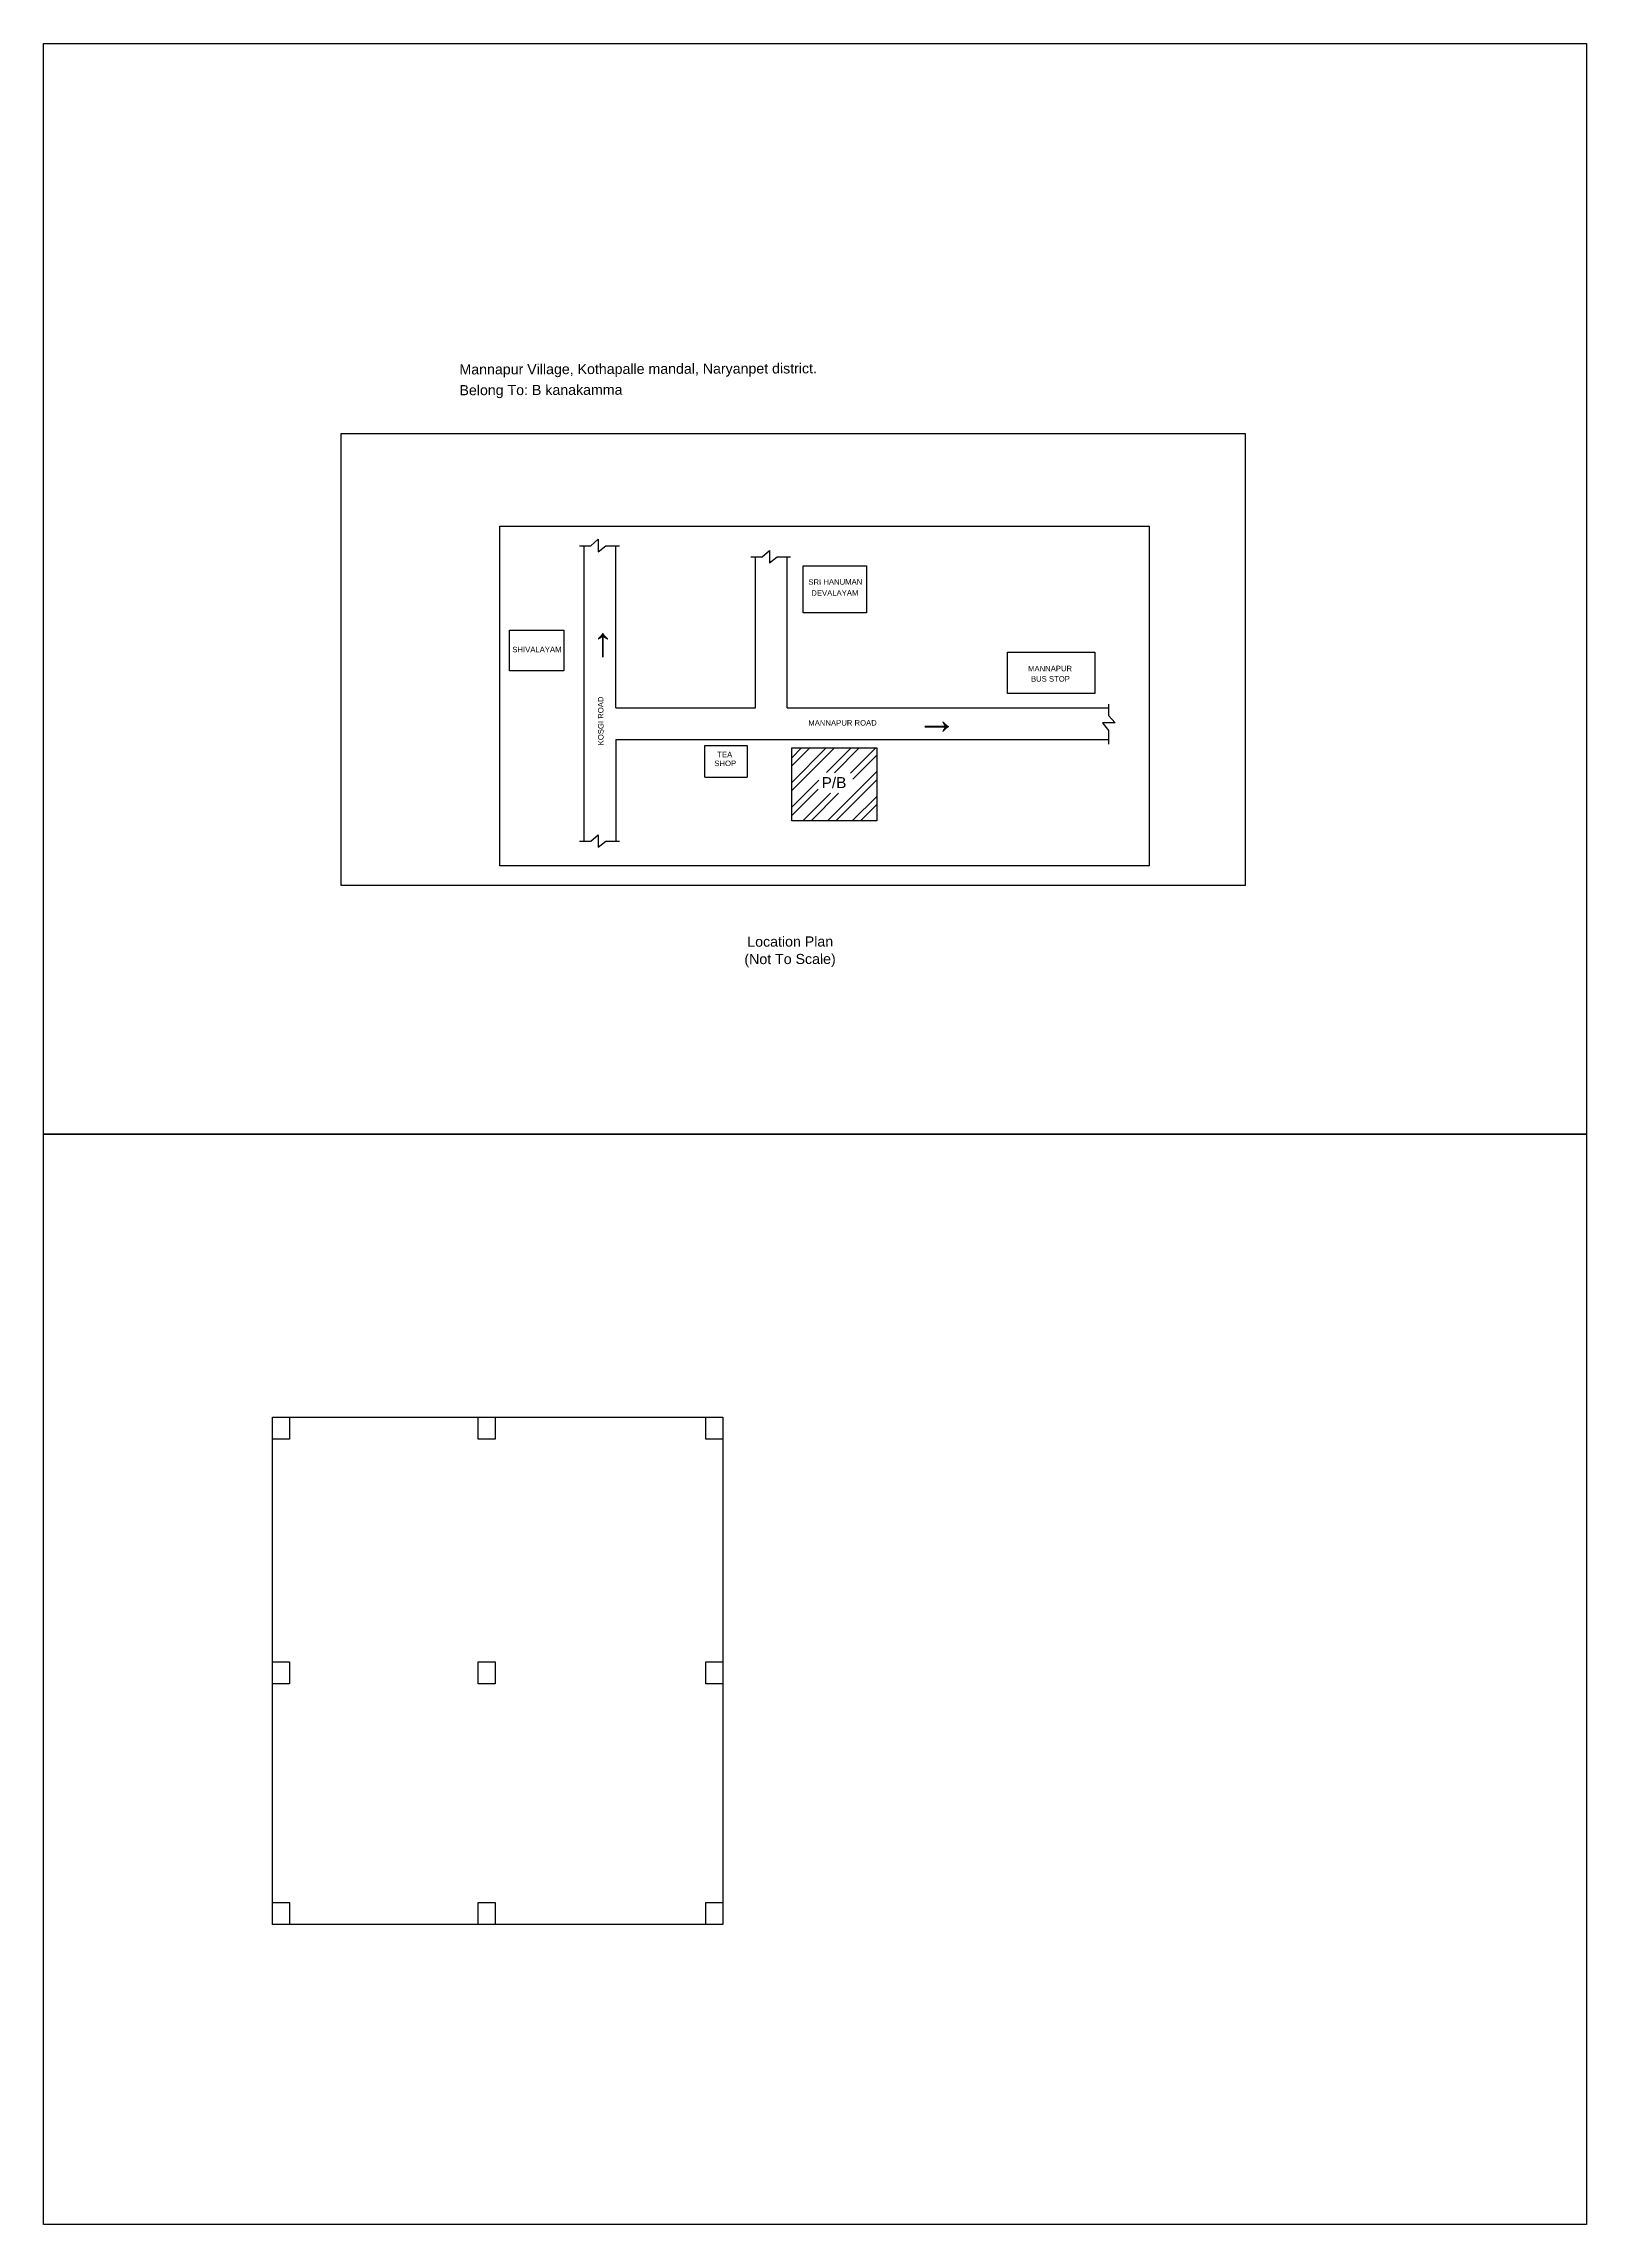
# Model space of a CAD drawing. Header units: millimetres. Extents: x 0 to 454357, y 0 to 194260.
# Drawn here: x 42000 to 63000, y 0 to 29700 of the extents above; entities that cross this region are included whole.
import ezdxf

# ---------------------------------------------------------------- set-up
doc = ezdxf.new("R2010")
doc.units = ezdxf.units.MM
doc.layers.add('Column', color=7, linetype='Continuous', true_color=0xe60000)
doc.layers.add('Plan', color=80, linetype='Continuous')
doc.styles.get("Standard").update_dxf_attribs({"font": 'arial.ttf'})

msp = doc.modelspace()

# ---------------------------------------------------------------- hatches: boundary and pattern name
h = msp.add_hatch()
h.set_pattern_fill('ANSI32', color=256, scale=25)
h.set_pattern_definition([(45, (890, 0), (-168.3798, 168.3798), []), (45, (1002.25, 0), (-168.3798, 168.3798), [])])
h.paths.add_polyline_path([(53341.1, 20108.1), (52183.8, 20108.1), (52183.8, 19114.7), (53341.1, 19114.7)])
h.paths.add_polyline_path([(52558.6, 19775), (53021.4, 19765), (53001.4, 19490), (52538.6, 19490)], flags=16)

# ---------------------------------------------------------------- linework, layer by layer
for p, q in [((46049.7, 24388.1), (58356.6, 24388.1)), ((46049.7, 18234.6), (46049.7, 24388.1)), ((58356.6, 24388.1), (58356.6, 18234.6)), ((49357.4, 18836.5), (49357.4, 22862.2)), ((49788.4, 20654.4), (49788.4, 22862.2)), ((51689, 20654.4), (51689, 22710)), ((52120, 20654.4), (52120, 22710)), ((49788.4, 20654.4), (51689, 20654.4)), ((52120, 20654.4), (56496.2, 20654.4)), ((49788.4, 20223.1), (49788.4, 18836.5)), ((49788.4, 20222.8), (56496.2, 20220.5)), ((51001.3, 20143), (51576.3, 20143)), ((51001.3, 19711.7), (51001.3, 20143)), ((51576.3, 20143), (51576.3, 19711.7)), ((51001.3, 19711.7), (51576.3, 19711.7)), ((58356.6, 18234.6), (46049.7, 18234.6))]:
    msp.add_line(p, q)
for points in [[(42000, 14850), (42000, 29700), (63000, 29700), (63000, 14850), (42000, 14850)], [(48210, 23130), (57050, 23130), (57050, 18500), (48210, 18500)], [(52340, 22590), (53200, 22590), (53200, 21950), (52340, 21950)], [(48340, 21710), (49080, 21710), (49080, 21160), (48340, 21160)], [(55120, 21410), (56310, 21410), (56310, 20850), (55120, 20850)], [(53341.1, 20108.1), (53341.1, 19114.7), (52183.8, 19114.7), (52183.8, 20108.1)], [(42000, 0), (42000, 14850), (63000, 14850), (63000, 0), (42000, 0)]]:
    msp.add_lwpolyline(points, close=True)
for points in [[(49295.7, 22862.2), (49447, 22862.2), (49550.1, 22950.9), (49550.1, 22779.9), (49654.5, 22862.2), (49837.1, 22862.1)], [(51627.3, 22710), (51778.7, 22710), (51881.7, 22798.7), (51881.7, 22627.7), (51986.1, 22710), (52168.7, 22710)], [(56496.2, 20702.7), (56496.2, 20551.4), (56584.9, 20448.3), (56413.9, 20448.3), (56496.2, 20343.9), (56496.2, 20161.3)], [(49295.7, 18836.6), (49447, 18836.6), (49550.1, 18925.3), (49550.1, 18754.3), (49654.5, 18836.6), (49837.1, 18836.5)]]:
    msp.add_lwpolyline(points)
at = {"layer": 'Column'}
for points in [[(45345.8, 10992.1), (45345.8, 10692.1), (45115.8, 10692.1), (45115.8, 10992.1)], [(48145.8, 10992.1), (48145.8, 10692.1), (47915.8, 10692.1), (47915.8, 10992.1)], [(51245.8, 10992.1), (51245.8, 10692.1), (51015.8, 10692.1), (51015.8, 10992.1)], [(45345.8, 7662.1), (45345.8, 7362.1), (45115.8, 7362.1), (45115.8, 7662.1)], [(48145.8, 7662.1), (48145.8, 7362.1), (47915.8, 7362.1), (47915.8, 7662.1)], [(51245.8, 7662.1), (51245.8, 7362.1), (51015.8, 7362.1), (51015.8, 7662.1)], [(45345.8, 4382.1), (45345.8, 4082.1), (45115.8, 4082.1), (45115.8, 4382.1)], [(48145.4, 4382.1), (48145.4, 4082.1), (47915.4, 4082.1), (47915.4, 4382.1)], [(51245.8, 4382.1), (51245.8, 4082.1), (51015.8, 4082.1), (51015.8, 4382.1)]]:
    msp.add_lwpolyline(points, close=True, dxfattribs=at)
at = {"layer": 'Plan'}
for p, q in [((45115.8, 10992.1), (51245.8, 10992.1)), ((45115.8, 4082.1), (45115.8, 10992.1)), ((51245.8, 10992.1), (51245.8, 4082.1)), ((51245.8, 4082.1), (45115.8, 4082.1))]:
    msp.add_line(p, q, dxfattribs=at)

# ---------------------------------------------------------------- texts
for s, height, rotation, p in [('Mannapur Village, Kothapalle mandal, Naryanpet district.', 138.039, 0.17556, (47660.8, 25194.3)), ('Belong To: B kanakamma', 138.039, 0.17556, (47660.8, 24911.1)), ('SRI HANUMAN', 75, 0.17556, (52410, 22330)), ('DEVALAYAM', 75, 0.17556, (52450, 22180)), ('SHIVALAYAM', 75, 0.17556, (48380, 21410)), ('→', 400, 90.17556, (49710, 21230)), ('MANNAPUR ', 75, 0.17556, (55400, 21150)), ('BUS STOP', 75, 0.17556, (55440, 21010)), ('KOSGI ROAD', 75, 90.17556, (49621.9, 20143.9)), ('MANNAPUR ROAD', 75, 0.17556, (52409.5, 20409.6)), ('→', 400, 0.17556, (53880, 20300)), ('SHOP', 75, 0.17556, (51130, 19860)), ('TEA', 75, 0.17556, (51170, 19980)), ('P/B', 150, 0.17556, (52590, 19560)), ('Location Plan ', 138.039, 0.17556, (51578.7, 17400.2)), ('(Not To Scale)', 138.039, 0.17556, (51539.2, 17162.6))]:
    msp.add_text(s, height=height, rotation=rotation).set_placement(p)

doc.saveas('drawing.dxf')
